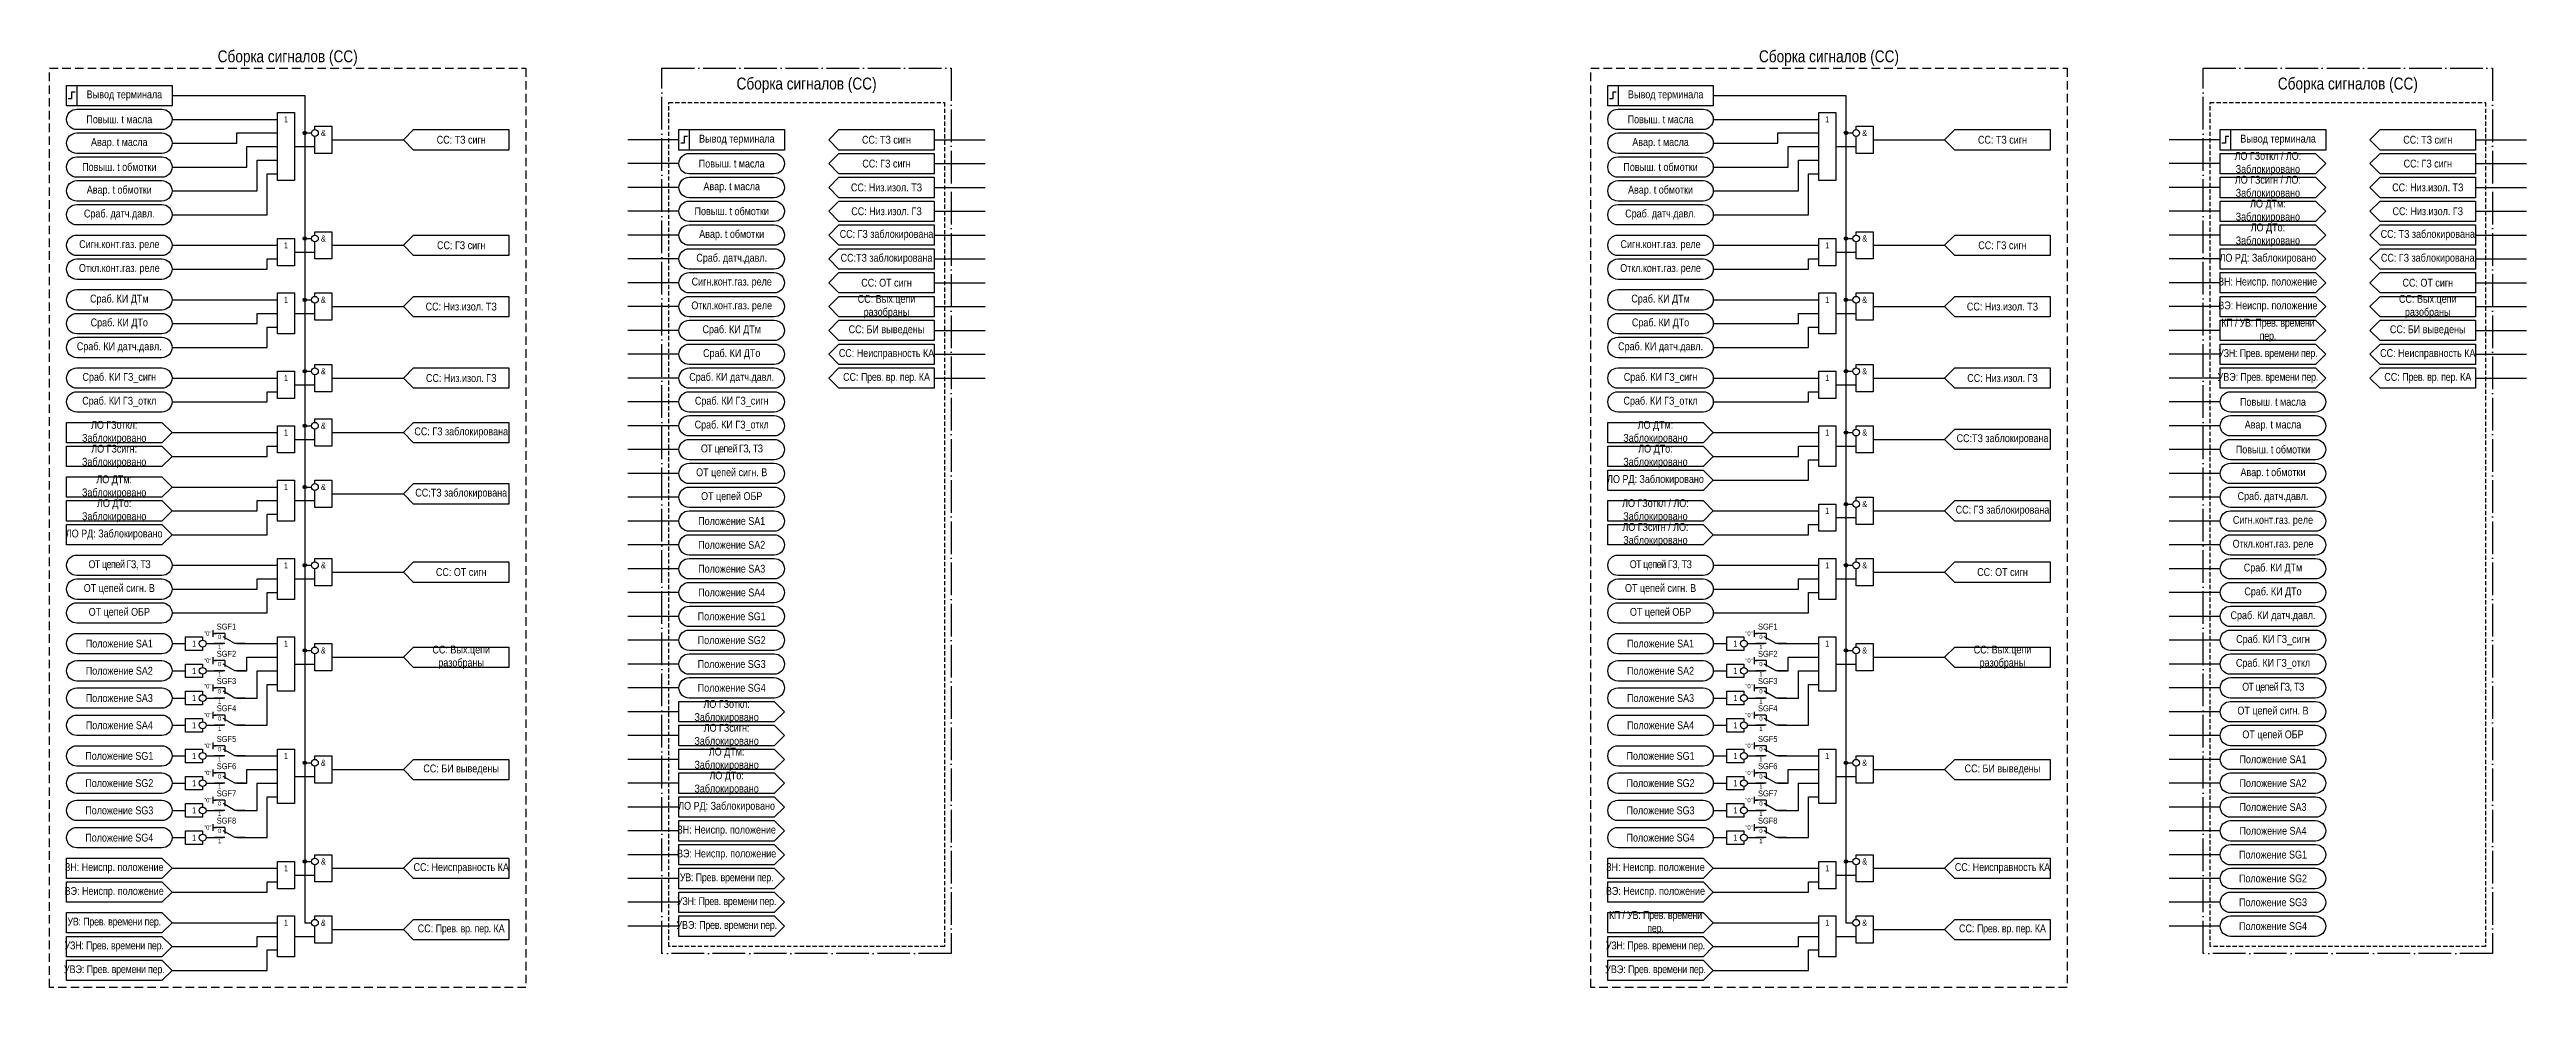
# Model space of a CAD drawing. Header units: millimetres. Extents: x -2737 to 536, y 0 to 336.
# Drawn here: x -1730 to -1002, y 0 to 276 of the extents above; entities that cross this region are included whole.
import ezdxf
from ezdxf.enums import TextEntityAlignment as Align

# ---------------------------------------------------------------- set-up
doc = ezdxf.new("R2010")
doc.units = ezdxf.units.MM
doc.linetypes.add('ACAD_ISO04W100', pattern=[30, 24, -3, 0, -3])
doc.linetypes.add('штриховая2', pattern=[0.375, 0.25, -0.125])
doc.layers.add('TEXT', color=7, linetype='Continuous', lineweight=25)
doc.layers.add('Основная', color=7, linetype='Continuous')
doc.styles.add('2.5_Gost_RD', font='ARIALN.TTF', dxfattribs={"height": 2.5})
doc.styles.add('3.5_Gost_RD', font='ARIALN.TTF', dxfattribs={"height": 3.5})
doc.styles.add('Вывод', font='ARIALN.TTF', dxfattribs={"height": 2.5})
doc.styles.add('Компонент', font='ARIALN.TTF', dxfattribs={"height": 3.5})

msp = doc.modelspace()

# ---------------------------------------------------------------- texts
at = {"color": 30, "ltscale": 100, "char_height": 3.5, "attachment_point": 5, "style": '3.5_Gost_RD'}
for insert, width in [((-1660, 273), 140), ((-1207, 273), 140), ((-1507.5, 265), 85), ((-1054.5, 265), 85)]:
    msp.add_mtext('Сборка сигналов (СС)', dxfattribs=dict(at, insert=insert, width=width))
at = {"ltscale": 100, "attachment_point": 5, "style": '2.5_Gost_RD'}
for s, insert, char_height, width in [('\\A1;Повыш. t масла ', (-1709.5, 255), 2.3, 31), ('1', (-1660.5, 255), 1.8, 5), ('\\A1;Повыш. t масла ', (-1256.5, 255), 2.3, 31), ('1', (-1207.5, 255), 1.8, 5), ('\\A1;Авар. t масла ', (-1709.5, 248), 2.3, 31), ('&', (-1649.5, 251), 1.8, 5), ('СС: ТЗ сигн', (-1609, 249), 2.3, 28), ('\\A1;Авар. t масла ', (-1256.5, 248), 2.3, 31), ('&', (-1196.5, 251), 1.8, 5), ('СС: ТЗ сигн', (-1156, 249), 2.3, 28), ('\\A1;Повыш. t обмотки', (-1709.5, 241), 2.3, 31), ('\\A1;Повыш. t масла ', (-1529.5, 242), 2.3, 31), ('\\A1;Повыш. t обмотки', (-1256.5, 241), 2.3, 31), ('\\A1;Авар. t обмотки', (-1709.5, 234), 2.3, 31), ('\\A1;Авар. t масла ', (-1529.5, 235), 2.3, 31), ('СС: Низ.изол. ТЗ', (-1484, 235), 2.3, 28), ('\\A1;Авар. t обмотки', (-1256.5, 234), 2.3, 31), ('СС: Низ.изол. ТЗ', (-1031, 235), 2.3, 28), ('\\A1;Сраб. датч.давл.', (-1709.5, 227), 2.3, 31), ('\\A1;Повыш. t обмотки', (-1529.5, 228), 2.3, 31), ('СС: Низ.изол. ГЗ', (-1484, 228), 2.3, 28), ('\\A1;Сраб. датч.давл.', (-1256.5, 227), 2.3, 31), ('СС: Низ.изол. ГЗ', (-1031, 228), 2.3, 28), ('\\A1;Сигн.конт.газ. реле', (-1709.5, 218), 2.3, 31), ('1', (-1660.5, 218), 1.8, 5), ('&', (-1649.5, 220), 1.8, 5), ('СС: ГЗ сигн', (-1609, 218), 2.3, 28), ('\\A1;Авар. t обмотки', (-1529.5, 221), 2.3, 31), ('СС: ГЗ заблокирована', (-1484, 221), 2.3, 28), ('\\A1;Сигн.конт.газ. реле', (-1256.5, 218), 2.3, 31), ('1', (-1207.5, 218), 1.8, 5), ('&', (-1196.5, 220), 1.8, 5), ('СС: ГЗ сигн', (-1156, 218), 2.3, 28), ('\\A1;Откл.конт.газ. реле', (-1709.5, 211), 2.3, 31), ('\\A1;Сраб. датч.давл.', (-1529.5, 214), 2.3, 31), ('СС:ТЗ заблокирована', (-1484, 214), 2.3, 28), ('\\A1;Откл.конт.газ. реле', (-1256.5, 211), 2.3, 31), ('\\A1;Сигн.конт.газ. реле', (-1529.5, 207), 2.3, 31), ('СС: ОТ сигн', (-1484, 207), 2.3, 28), ('СС: ОТ сигн', (-1031, 207), 2.3, 28), ('\\A1;Сраб. КИ ДТм', (-1709.5, 202), 2.3, 31), ('\\A1;Сраб. КИ ДТо', (-1709.5, 195), 2.3, 31), ('1', (-1660.5, 202), 1.8, 5), ('&', (-1649.5, 202), 1.8, 5), ('СС: Низ.изол. ТЗ', (-1609, 200), 2.3, 28), ('\\A1;Откл.конт.газ. реле', (-1529.5, 200), 2.3, 31), ('СС: Вых.цепи разобраны', (-1484, 200), 2.3, 28), ('\\A1;Сраб. КИ ДТм', (-1256.5, 202), 2.3, 31), ('\\A1;Сраб. КИ ДТо', (-1256.5, 195), 2.3, 31), ('1', (-1207.5, 202), 1.8, 5), ('&', (-1196.5, 202), 1.8, 5), ('СС: Низ.изол. ТЗ', (-1156, 200), 2.3, 28), ('СС: Вых.цепи разобраны', (-1031, 200), 2.3, 28), ('\\A1;Сраб. КИ датч.давл.', (-1709.5, 188), 2.3, 31), ('\\A1;Сраб. КИ ДТм', (-1529.5, 193), 2.3, 31), ('СС: БИ выведены', (-1484, 193), 2.3, 28), ('\\A1;Сраб. КИ датч.давл.', (-1256.5, 188), 2.3, 31), ('СС: БИ выведены', (-1031, 193), 2.3, 28), ('\\A1;Сраб. КИ ДТо', (-1529.5, 186), 2.3, 31), ('СС: Неисправность КА', (-1484, 186), 2.3, 28), ('СС: Неисправность КА', (-1031, 186), 2.3, 28), ('\\A1;Сраб. КИ ГЗ_сигн', (-1709.5, 179), 2.3, 31), ('1', (-1660.5, 179), 1.8, 5), ('&', (-1649.5, 181), 1.8, 5), ('СС: Низ.изол. ГЗ', (-1609, 179), 2.3, 28), ('\\A1;Сраб. КИ датч.давл.', (-1529.5, 179), 2.3, 31), ('СС: {\\T0.95;Прев. вр. пер.} КА', (-1484, 179), 2.3, 28), ('\\A1;Сраб. КИ ГЗ_сигн', (-1256.5, 179), 2.3, 31), ('1', (-1207.5, 179), 1.8, 5), ('&', (-1196.5, 181), 1.8, 5), ('СС: Низ.изол. ГЗ', (-1156, 179), 2.3, 28), ('СС: {\\T0.95;Прев. вр. пер.} КА', (-1031, 179), 2.3, 28), ('\\A1;Сраб. КИ ГЗ_откл', (-1709.5, 172), 2.3, 31), ('\\A1;Сраб. КИ ГЗ_сигн', (-1529.5, 172), 2.3, 31), ('\\A1;Сраб. КИ ГЗ_откл', (-1256.5, 172), 2.3, 31), ('\\A1;Повыш. t масла ', (-1076.5, 172), 2.3, 31), ('1', (-1660.5, 163), 1.8, 5), ('&', (-1649.5, 165), 1.8, 5), ('СС: ГЗ заблокирована', (-1609, 163), 2.3, 28), ('\\A1;Сраб. КИ ГЗ_откл', (-1529.5, 165), 2.3, 31), ('\\A1;Авар. t масла ', (-1076.5, 165), 2.3, 31), ('{\\T0.9;ОТ цепей ГЗ, ТЗ}', (-1529.5, 158), 2.3, 31), ('\\A1;Повыш. t обмотки', (-1076.5, 158), 2.3, 31), ('1', (-1660.5, 147), 1.8, 5), ('&', (-1649.5, 147), 1.8, 5), ('СС:ТЗ заблокирована', (-1609, 145), 2.3, 28), ('\\pt11.5;ОТ цепей сигн. В', (-1529.5, 151), 2.3, 31), ('ОТ цепей ОБР', (-1529.5, 144), 2.3, 31), ('\\A1;Сраб. датч.давл.', (-1076.5, 144), 2.3, 31), ('\\A1;Авар. t обмотки', (-1076.5, 151), 2.3, 31), ('\\A1;Сигн.конт.газ. реле', (-1076.5, 137), 2.3, 31), ('Положение SA1', (-1529.5, 137), 2.3, 31), ('Положение SA2', (-1529.5, 130), 2.3, 31), ('\\A1;Откл.конт.газ. реле', (-1076.5, 130), 2.3, 31), ('{\\T0.9;ОТ цепей ГЗ, ТЗ}', (-1709.5, 124), 2.3, 31), ('1', (-1660.5, 124), 1.8, 5), ('&', (-1649.5, 124), 1.8, 5), ('Положение SA3', (-1529.5, 123), 2.3, 31), ('{\\T0.9;ОТ цепей ГЗ, ТЗ}', (-1256.5, 124), 2.3, 31), ('1', (-1207.5, 124), 1.8, 5), ('&', (-1196.5, 124), 1.8, 5), ('\\A1;Сраб. КИ ДТм', (-1076.5, 123), 2.3, 31), ('\\pt11.5;ОТ цепей сигн. В', (-1709.5, 117), 2.3, 31), ('СС: ОТ сигн', (-1609, 122), 2.3, 28), ('Положение SA4', (-1529.5, 116), 2.3, 31), ('\\pt11.5;ОТ цепей сигн. В', (-1256.5, 117), 2.3, 31), ('СС: ОТ сигн', (-1156, 122), 2.3, 28), ('\\A1;Сраб. КИ ДТо', (-1076.5, 116), 2.3, 31), ('ОТ цепей ОБР', (-1709.5, 110), 2.3, 31), ('Положение SG1', (-1529.5, 109), 2.3, 31), ('ОТ цепей ОБР', (-1256.5, 110), 2.3, 31), ('\\A1;Сраб. КИ датч.давл.', (-1076.5, 109), 2.3, 31), ('Положение SA1', (-1709.5, 101), 2.3, 31), ('\\pt23;Положение SG2', (-1529.5, 102), 2.3, 31), ('Положение SA1', (-1256.5, 101), 2.3, 31), ('\\A1;Сраб. КИ ГЗ_сигн', (-1076.5, 102), 2.3, 31), ('1', (-1687.5, 101), 1.8, 5), ('1', (-1660.5, 101), 1.8, 5), ('&', (-1649.5, 99), 1.8, 5), ('СС: Вых.цепи разобраны', (-1609, 97), 2.3, 28), ('Положение SG3', (-1529.5, 95), 2.3, 31), ('1', (-1234.5, 101), 1.8, 5), ('1', (-1207.5, 101), 1.8, 5), ('&', (-1196.5, 99), 1.8, 5), ('СС: Вых.цепи разобраны', (-1156, 97), 2.3, 28), ('\\A1;Сраб. КИ ГЗ_откл', (-1076.5, 95), 2.3, 31), ('Положение SA2', (-1709.5, 93), 2.3, 31), ('1', (-1687.5, 93), 1.8, 5), ('Положение SG4', (-1529.5, 88), 2.3, 31), ('Положение SA2', (-1256.5, 93), 2.3, 31), ('1', (-1234.5, 93), 1.8, 5), ('{\\T0.9;ОТ цепей ГЗ, ТЗ}', (-1076.5, 88), 2.3, 31), ('Положение SA3', (-1709.5, 85), 2.3, 31), ('1', (-1687.5, 85), 1.8, 5), ('Положение SA3', (-1256.5, 85), 2.3, 31), ('1', (-1234.5, 85), 1.8, 5), ('\\pt11.5;ОТ цепей сигн. В', (-1076.5, 81), 2.3, 31), ('Положение SA4', (-1709.5, 77), 2.3, 31), ('1', (-1687.5, 77), 1.8, 5), ('Положение SA4', (-1256.5, 77), 2.3, 31), ('1', (-1234.5, 77), 1.8, 5), ('ОТ цепей ОБР', (-1076.5, 74), 2.3, 31), ('Положение SG1', (-1709.5, 68), 2.3, 31), ('1', (-1687.5, 68), 1.8, 5), ('1', (-1660.5, 68), 1.8, 5), ('&', (-1649.5, 66), 1.8, 5), ('Положение SG1', (-1256.5, 68), 2.3, 31), ('1', (-1234.5, 68), 1.8, 5), ('1', (-1207.5, 68), 1.8, 5), ('&', (-1196.5, 66), 1.8, 5), ('Положение SA1', (-1076.5, 67), 2.3, 31), ('\\pt23;Положение SG2', (-1709.5, 60), 2.3, 31), ('1', (-1687.5, 60), 1.8, 5), ('СС: БИ выведены', (-1609, 64), 2.3, 28), ('\\pt23;Положение SG2', (-1256.5, 60), 2.3, 31), ('1', (-1234.5, 60), 1.8, 5), ('СС: БИ выведены', (-1156, 64), 2.3, 28), ('Положение SA2', (-1076.5, 60), 2.3, 31), ('Положение SG3', (-1709.5, 52), 2.3, 31), ('1', (-1687.5, 52), 1.8, 5), ('Положение SG3', (-1256.5, 52), 2.3, 31), ('1', (-1234.5, 52), 1.8, 5), ('Положение SA3', (-1076.5, 53), 2.3, 31), ('Положение SG4', (-1709.5, 44), 2.3, 31), ('1', (-1687.5, 44), 1.8, 5), ('Положение SG4', (-1256.5, 44), 2.3, 31), ('1', (-1234.5, 44), 1.8, 5), ('Положение SA4', (-1076.5, 46), 2.3, 31), ('&', (-1649.5, 37), 1.8, 5), ('СС: Неисправность КА', (-1609, 35), 2.3, 28), ('&', (-1196.5, 37), 1.8, 5), ('СС: Неисправность КА', (-1156, 35), 2.3, 28), ('Положение SG1', (-1076.5, 39), 2.3, 31), ('1', (-1660.5, 35), 1.8, 5), ('1', (-1207.5, 35), 1.8, 5), ('\\pt23;Положение SG2', (-1076.5, 32), 2.3, 31), ('Положение SG3', (-1076.5, 25), 2.3, 31), ('1', (-1660.5, 19), 1.8, 5), ('&', (-1649.5, 19), 1.8, 5), ('СС: {\\T0.95;Прев. вр. пер.} КА', (-1609, 17), 2.3, 28), ('1', (-1207.5, 19), 1.8, 5), ('&', (-1196.5, 19), 1.8, 5), ('СС: {\\T0.95;Прев. вр. пер.} КА', (-1156, 17), 2.3, 28), ('Положение SG4', (-1076.5, 18), 2.3, 31)]:
    msp.add_mtext(s, dxfattribs=dict(at, insert=insert, char_height=char_height, width=width))
at = {"color": 3, "ltscale": 100, "attachment_point": 5, "style": '2.5_Gost_RD'}
for s, insert, char_height, width in [('СС: ТЗ заблокирована', (-1031, 221), 2.3, 28), ('СС: ГЗ заблокирована', (-1031, 214), 2.3, 28), ('1', (-1207.5, 163), 1.8, 5), ('&', (-1196.5, 163), 1.8, 5), ('СС:ТЗ заблокирована', (-1156, 161), 2.3, 28), ('1', (-1207.5, 140), 1.8, 5), ('&', (-1196.5, 142), 1.8, 5), ('СС: ГЗ заблокирована', (-1156, 140), 2.3, 28)]:
    msp.add_mtext(s, dxfattribs=dict(at, insert=insert, char_height=char_height, width=width))
at = {"layer": 'TEXT', "ltscale": 100, "char_height": 2.3, "width": 28, "attachment_point": 5, "style": '2.5_Gost_RD'}
for s, insert in [('Вывод терминала', (-1708, 262)), ('Вывод терминала', (-1255, 262)), ('Вывод терминала', (-1528, 249)), ('СС: ТЗ сигн', (-1484, 249)), ('Вывод терминала', (-1075, 249)), ('СС: ТЗ сигн', (-1031, 249)), ('СС: ГЗ сигн', (-1484, 242)), ('СС: ГЗ сигн', (-1031, 242))]:
    msp.add_mtext(s, dxfattribs=dict(at, insert=insert))
at = {"layer": 'TEXT', "color": 3, "ltscale": 100, "char_height": 2.3, "width": 28, "attachment_point": 5, "style": '2.5_Gost_RD'}
for s, insert in [('ЛО ГЗоткл / ЛО:\\PЗаблокировано', (-1078, 242)), ('ЛО ГЗсигн / ЛО:\\PЗаблокировано', (-1078, 235)), ('{\\T0.95;КП / УВ: Прев. времени пер.}', (-1078, 193)), ('ЛО ДТм: Заблокировано', (-1258, 163)), ('ЛО ДТо: Заблокировано', (-1258, 156)), ('ЛО РД: Заблокировано', (-1258, 149)), ('ЛО ГЗоткл / ЛО:\\PЗаблокировано', (-1258, 140)), ('ЛО ГЗсигн / ЛО:\\PЗаблокировано', (-1258, 133)), ('{\\T0.95;КП / УВ: Прев. времени пер.}', (-1258, 19))]:
    msp.add_mtext(s, dxfattribs=dict(at, insert=insert))
at = {"layer": 'TEXT', "color": 0, "ltscale": 100, "char_height": 2.3, "width": 28, "attachment_point": 5, "style": '2.5_Gost_RD'}
for s, insert in [('{\\C256;ЛО ДТм: Заблокировано}', (-1078, 228)), ('{\\C256;ЛО ДТо: Заблокировано}', (-1078, 221)), ('{\\C256;ЛО РД: Заблокировано}', (-1078, 214)), ('{\\C256;ЗН: Неиспр. положение}', (-1078, 207)), ('{\\C256;ВЭ: Неиспр. положение}', (-1078, 200)), ('{\\T0.95;\\C256;УЗН: Прев. времени пер.}', (-1078, 186)), ('{\\C256;УВЭ\\T0.95;: Прев. времени пер.}', (-1078, 179)), ('{\\C256;ЛО ГЗоткл:\\PЗаблокировано}', (-1711, 163)), ('{\\C256;ЛО ГЗсигн:\\PЗаблокировано}', (-1711, 156)), ('{\\C256;ЛО ДТм: Заблокировано}', (-1711, 147)), ('{\\C256;ЛО ДТо: Заблокировано}', (-1711, 140)), ('{\\C256;ЛО РД: Заблокировано}', (-1711, 133)), ('{\\C256;ЛО ГЗоткл:\\PЗаблокировано}', (-1531, 81)), ('{\\C256;ЛО ГЗсигн:\\PЗаблокировано}', (-1531, 74)), ('{\\C256;ЛО ДТм: Заблокировано}', (-1531, 67)), ('{\\C256;ЛО ДТо: Заблокировано}', (-1531, 60)), ('{\\C256;ЛО РД: Заблокировано}', (-1531, 53)), ('{\\C256;ЗН: Неиспр. положение}', (-1531, 46)), ('{\\C256;ЗН: Неиспр. положение}', (-1711, 35)), ('{\\C256;ВЭ: Неиспр. положение}', (-1531, 39)), ('{\\C256;ЗН: Неиспр. положение}', (-1258, 35)), ('{\\C256;ВЭ: Неиспр. положение}', (-1711, 28)), ('{\\T0.95;\\C256;УВ: Прев. времени пер.}', (-1531, 32)), ('{\\C256;ВЭ: Неиспр. положение}', (-1258, 28)), ('{\\T0.95;\\C256;УЗН: Прев. времени пер.}', (-1531, 25)), ('{\\T0.95;\\C256;УВ: Прев. времени пер.}', (-1711, 19)), ('{\\C256;УВЭ\\T0.95;: Прев. времени пер.}', (-1531, 18)), ('{\\T0.95;\\C256;УЗН: Прев. времени пер.}', (-1711, 12)), ('{\\T0.95;\\C256;УЗН: Прев. времени пер.}', (-1258, 12)), ('{\\C256;УВЭ\\T0.95;: Прев. времени пер.}', (-1711, 5)), ('{\\C256;УВЭ\\T0.95;: Прев. времени пер.}', (-1258, 5))]:
    msp.add_mtext(s, dxfattribs=dict(at, insert=insert))

# ---------------------------------------------------------------- blocks, each defined once
blk = doc.blocks.new('*U958')
at = {"layer": 'Основная', "color": 0}
blk.add_line((0, 0), (7, 4), dxfattribs=at)
at = {"layer": 'Основная', "ltscale": 0.35}
blk.add_line((6, 6), (6, 2.5), dxfattribs=at)
blk = doc.blocks.new('*U1038')
at = {"layer": 'Основная', "color": 0}
for p, q in [((-3, 6), (-9, 6)), ((-3, 0), (-9, 0)), ((9, 0), (3, 0))]:
    blk.add_line(p, q, dxfattribs=at)
at = {"layer": 'Основная', "ltscale": 0.25, "xscale": -1}
blk.add_blockref('*U958', (3, 0), dxfattribs=at)
at = {"layer": 'Основная'}
for tag, height, style, p in [('В1', 2.5, 'Вывод', (-13, 6)), ('В2', 2.5, 'Вывод', (-6, 4)), ('ОУ', 3.5, 'Компонент', (-2, 10)), ('В3', 2.5, 'Вывод', (-6, -2))]:
    blk.add_attdef(tag, text='', height=height, dxfattribs=dict(at, style=style)).set_placement(p, align=Align.MIDDLE_CENTER)
blk = doc.blocks.new('*U1039')
at = {"layer": 'Основная', "color": 0}
for p, q in [((-3, 6), (-9, 6)), ((-3, 0), (-9, 0)), ((9, 0), (3, 0))]:
    blk.add_line(p, q, dxfattribs=at)
at = {"layer": 'Основная', "ltscale": 0.25, "xscale": -1}
blk.add_blockref('*U958', (3, 0), dxfattribs=at)
at = {"layer": 'Основная'}
for tag, height, style, p in [('В1', 2.5, 'Вывод', (-13, 7)), ('В2', 2.5, 'Вывод', (-6, 4)), ('ОУ', 3.5, 'Компонент', (-2, 10)), ('В3', 2.5, 'Вывод', (-6, -2))]:
    blk.add_attdef(tag, text='', height=height, dxfattribs=dict(at, style=style)).set_placement(p, align=Align.MIDDLE_CENTER)
blk = doc.blocks.new('Точка')
at = {"ltscale": 100}
h = blk.add_hatch(color=256, dxfattribs=at)
h.dxf.hatch_style = 1
edge = h.paths.add_edge_path()
edge.add_arc((0, 0), 0.5, 0, 360)
blk.add_circle((0, 0), 0.5, dxfattribs=at)

# ---------------------------------------------------------------- linework, layer by layer
at = {"ltscale": 100}
for p, q in [((-1545, 249), (-1560, 249)), ((-1470, 249), (-1455, 249)), ((-1092, 249), (-1107, 249)), ((-1017, 249), (-1002, 249)), ((-1545, 242), (-1560, 242)), ((-1470, 242), (-1455, 242)), ((-1092, 242), (-1107, 242)), ((-1017, 242), (-1002, 242)), ((-1545, 235), (-1560, 235)), ((-1470, 235), (-1455, 235)), ((-1092, 235), (-1107, 235)), ((-1017, 235), (-1002, 235)), ((-1545, 228), (-1560, 228)), ((-1470, 228), (-1455, 228)), ((-1092, 228), (-1107, 228)), ((-1017, 228), (-1002, 228)), ((-1545, 221), (-1560, 221)), ((-1470, 221), (-1455, 221)), ((-1092, 221), (-1107, 221)), ((-1017, 221), (-1002, 221)), ((-1545, 214), (-1560, 214)), ((-1470, 214), (-1455, 214)), ((-1092, 214), (-1107, 214)), ((-1017, 214), (-1002, 214)), ((-1545, 207), (-1560, 207)), ((-1470, 207), (-1455, 207)), ((-1092, 207), (-1107, 207)), ((-1017, 207), (-1002, 207)), ((-1545, 200), (-1560, 200)), ((-1470, 200), (-1455, 200)), ((-1092, 200), (-1107, 200)), ((-1017, 200), (-1002, 200)), ((-1545, 193), (-1560, 193)), ((-1470, 193), (-1455, 193)), ((-1092, 193), (-1107, 193)), ((-1017, 193), (-1002, 193)), ((-1545, 186), (-1560, 186)), ((-1470, 186), (-1455, 186)), ((-1092, 186), (-1107, 186)), ((-1017, 186), (-1002, 186)), ((-1545, 179), (-1560, 179)), ((-1470, 179), (-1455, 179)), ((-1092, 179), (-1107, 179)), ((-1017, 179), (-1002, 179)), ((-1545, 172), (-1560, 172)), ((-1092, 172), (-1107, 172)), ((-1545, 165), (-1560, 165)), ((-1092, 165), (-1107, 165)), ((-1545, 158), (-1560, 158)), ((-1092, 158), (-1107, 158)), ((-1545, 151), (-1560, 151)), ((-1092, 151), (-1107, 151)), ((-1545, 144), (-1560, 144)), ((-1092, 144), (-1107, 144)), ((-1545, 137), (-1560, 137)), ((-1092, 137), (-1107, 137)), ((-1545, 130), (-1560, 130)), ((-1092, 130), (-1107, 130)), ((-1545, 123), (-1560, 123)), ((-1092, 123), (-1107, 123)), ((-1545, 116), (-1560, 116)), ((-1092, 116), (-1107, 116)), ((-1682, 105), (-1682, 103)), ((-1682, 104), (-1681, 104)), ((-1545, 109), (-1560, 109)), ((-1545, 102), (-1560, 102)), ((-1229, 105), (-1229, 103)), ((-1229, 104), (-1228, 104)), ((-1092, 109), (-1107, 109)), ((-1092, 102), (-1107, 102)), ((-1682, 97), (-1682, 95)), ((-1682, 96), (-1681, 96)), ((-1545, 95), (-1560, 95)), ((-1229, 97), (-1229, 95)), ((-1229, 96), (-1228, 96)), ((-1092, 95), (-1107, 95)), ((-1682, 89), (-1682, 87)), ((-1682, 88), (-1681, 88)), ((-1545, 88), (-1560, 88)), ((-1229, 89), (-1229, 87)), ((-1229, 88), (-1228, 88)), ((-1092, 88), (-1107, 88)), ((-1682, 81), (-1682, 79)), ((-1545, 81), (-1560, 81)), ((-1229, 81), (-1229, 79)), ((-1092, 81), (-1107, 81)), ((-1682, 80), (-1681, 80)), ((-1545, 74), (-1560, 74)), ((-1229, 80), (-1228, 80)), ((-1092, 74), (-1107, 74)), ((-1682, 72), (-1682, 70)), ((-1682, 71), (-1681, 71)), ((-1545, 67), (-1560, 67)), ((-1229, 72), (-1229, 70)), ((-1229, 71), (-1228, 71)), ((-1092, 67), (-1107, 67)), ((-1682, 64), (-1682, 62)), ((-1682, 63), (-1681, 63)), ((-1545, 60), (-1560, 60)), ((-1229, 64), (-1229, 62)), ((-1229, 63), (-1228, 63)), ((-1092, 60), (-1107, 60)), ((-1682, 56), (-1682, 54)), ((-1682, 55), (-1681, 55)), ((-1545, 53), (-1560, 53)), ((-1229, 56), (-1229, 54)), ((-1229, 55), (-1228, 55)), ((-1092, 53), (-1107, 53)), ((-1682, 48), (-1682, 46)), ((-1682, 47), (-1681, 47)), ((-1545, 46), (-1560, 46)), ((-1229, 48), (-1229, 46)), ((-1229, 47), (-1228, 47)), ((-1092, 46), (-1107, 46)), ((-1545, 39), (-1560, 39)), ((-1092, 39), (-1107, 39)), ((-1545, 32), (-1560, 32)), ((-1092, 32), (-1107, 32)), ((-1545, 25), (-1560, 25)), ((-1092, 25), (-1107, 25)), ((-1545, 18), (-1560, 18)), ((-1092, 18), (-1107, 18))]:
    msp.add_line(p, q, dxfattribs=at)
at = {"linetype": 'штриховая2', "ltscale": 10}
for points in [[(-1730, 270), (-1590, 270), (-1590, 0), (-1730, 0)], [(-1277, 270), (-1137, 270), (-1137, 0), (-1277, 0)]]:
    msp.add_lwpolyline(points, close=True, dxfattribs=at)
at = {"color": 251, "linetype": 'ACAD_ISO04W100', "lineweight": 30, "ltscale": 0.4, "true_color": 0x58595b}
for points in [[(-1550, 270), (-1465, 270), (-1465, 10), (-1550, 10)], [(-1097, 270), (-1012, 270), (-1012, 10), (-1097, 10)]]:
    msp.add_lwpolyline(points, close=True, dxfattribs=at)
at = {"ltscale": 100}
for points in [[(-1725, 265), (-1722, 265), (-1722, 259), (-1725, 259)], [(-1725, 265), (-1694, 265), (-1694, 259), (-1725, 259)], [(-1272, 265), (-1269, 265), (-1269, 259), (-1272, 259)], [(-1272, 265), (-1241, 265), (-1241, 259), (-1272, 259)], [(-1663, 257), (-1658, 257), (-1658, 237), (-1663, 237)], [(-1210, 257), (-1205, 257), (-1205, 237), (-1210, 237)], [(-1545, 252), (-1542, 252), (-1542, 246), (-1545, 246)], [(-1545, 252), (-1514, 252), (-1514, 246), (-1545, 246)], [(-1092, 252), (-1089, 252), (-1089, 246), (-1092, 246)], [(-1092, 252), (-1061, 252), (-1061, 246), (-1092, 246)], [(-1663, 220), (-1658, 220), (-1658, 212), (-1663, 212)], [(-1210, 220), (-1205, 220), (-1205, 212), (-1210, 212)], [(-1663, 204), (-1658, 204), (-1658, 192), (-1663, 192)], [(-1210, 204), (-1205, 204), (-1205, 192), (-1210, 192)], [(-1663, 181), (-1658, 181), (-1658, 173), (-1663, 173)], [(-1210, 181), (-1205, 181), (-1205, 173), (-1210, 173)], [(-1663, 165), (-1658, 165), (-1658, 157), (-1663, 157)], [(-1663, 149), (-1658, 149), (-1658, 137), (-1663, 137)], [(-1663, 126), (-1658, 126), (-1658, 114), (-1663, 114)], [(-1210, 126), (-1205, 126), (-1205, 114), (-1210, 114)], [(-1663, 103), (-1658, 103), (-1658, 87), (-1663, 87)], [(-1210, 103), (-1205, 103), (-1205, 87), (-1210, 87)], [(-1663, 70), (-1658, 70), (-1658, 54), (-1663, 54)], [(-1210, 70), (-1205, 70), (-1205, 54), (-1210, 54)], [(-1663, 37), (-1658, 37), (-1658, 29), (-1663, 29)], [(-1210, 37), (-1205, 37), (-1205, 29), (-1210, 29)], [(-1663, 21), (-1658, 21), (-1658, 9), (-1663, 9)], [(-1210, 21), (-1205, 21), (-1205, 9), (-1210, 9)]]:
    msp.add_lwpolyline(points, close=True, dxfattribs=at)
at = {"lineweight": 30, "ltscale": 100}
for points in [[(-1722.5, 263), (-1723.5, 263), (-1723.5, 261), (-1724.5, 261)], [(-1269.5, 263), (-1270.5, 263), (-1270.5, 261), (-1271.5, 261)], [(-1542.5, 250), (-1543.5, 250), (-1543.5, 248), (-1544.5, 248)], [(-1089.5, 250), (-1090.5, 250), (-1090.5, 248), (-1091.5, 248)]]:
    msp.add_lwpolyline(points, dxfattribs=at)
at = {"ltscale": 100}
for points in [[(-1722, 252, -1), (-1722, 258), (-1697, 258, -1), (-1697, 252)], [(-1269, 252, -1), (-1269, 258), (-1244, 258, -1), (-1244, 252)], [(-1722, 245, -1), (-1722, 251), (-1697, 251, -1), (-1697, 245)], [(-1269, 245, -1), (-1269, 251), (-1244, 251, -1), (-1244, 245)], [(-1722, 238, -1), (-1722, 244), (-1697, 244, -1), (-1697, 238)], [(-1542, 239, -1), (-1542, 245), (-1517, 245, -1), (-1517, 239)], [(-1269, 238, -1), (-1269, 244), (-1244, 244, -1), (-1244, 238)], [(-1722, 231, -1), (-1722, 237), (-1697, 237, -1), (-1697, 231)], [(-1542, 232, -1), (-1542, 238), (-1517, 238, -1), (-1517, 232)], [(-1269, 231, -1), (-1269, 237), (-1244, 237, -1), (-1244, 231)], [(-1722, 224, -1), (-1722, 230), (-1697, 230, -1), (-1697, 224)], [(-1542, 225, -1), (-1542, 231), (-1517, 231, -1), (-1517, 225)], [(-1269, 224, -1), (-1269, 230), (-1244, 230, -1), (-1244, 224)], [(-1722, 215, -1), (-1722, 221), (-1697, 221, -1), (-1697, 215)], [(-1542, 218, -1), (-1542, 224), (-1517, 224, -1), (-1517, 218)], [(-1269, 215, -1), (-1269, 221), (-1244, 221, -1), (-1244, 215)], [(-1722, 208, -1), (-1722, 214), (-1697, 214, -1), (-1697, 208)], [(-1542, 211, -1), (-1542, 217), (-1517, 217, -1), (-1517, 211)], [(-1269, 208, -1), (-1269, 214), (-1244, 214, -1), (-1244, 208)], [(-1722, 199, -1), (-1722, 205), (-1697, 205, -1), (-1697, 199)], [(-1542, 204, -1), (-1542, 210), (-1517, 210, -1), (-1517, 204)], [(-1269, 199, -1), (-1269, 205), (-1244, 205, -1), (-1244, 199)], [(-1722, 192, -1), (-1722, 198), (-1697, 198, -1), (-1697, 192)], [(-1542, 197, -1), (-1542, 203), (-1517, 203, -1), (-1517, 197)], [(-1269, 192, -1), (-1269, 198), (-1244, 198, -1), (-1244, 192)], [(-1722, 185, -1), (-1722, 191), (-1697, 191, -1), (-1697, 185)], [(-1542, 190, -1), (-1542, 196), (-1517, 196, -1), (-1517, 190)], [(-1269, 185, -1), (-1269, 191), (-1244, 191, -1), (-1244, 185)], [(-1722, 176, -1), (-1722, 182), (-1697, 182, -1), (-1697, 176)], [(-1542, 183, -1), (-1542, 189), (-1517, 189, -1), (-1517, 183)], [(-1542, 176, -1), (-1542, 182), (-1517, 182, -1), (-1517, 176)], [(-1269, 176, -1), (-1269, 182), (-1244, 182, -1), (-1244, 176)], [(-1722, 169, -1), (-1722, 175), (-1697, 175, -1), (-1697, 169)], [(-1542, 169, -1), (-1542, 175), (-1517, 175, -1), (-1517, 169)], [(-1269, 169, -1), (-1269, 175), (-1244, 175, -1), (-1244, 169)], [(-1089, 169, -1), (-1089, 175), (-1064, 175, -1), (-1064, 169)], [(-1542, 162, -1), (-1542, 168), (-1517, 168, -1), (-1517, 162)], [(-1089, 162, -1), (-1089, 168), (-1064, 168, -1), (-1064, 162)], [(-1542, 155, -1), (-1542, 161), (-1517, 161, -1), (-1517, 155)], [(-1089, 155, -1), (-1089, 161), (-1064, 161, -1), (-1064, 155)], [(-1542, 148, -1), (-1542, 154), (-1517, 154, -1), (-1517, 148)], [(-1089, 148, -1), (-1089, 154), (-1064, 154, -1), (-1064, 148)], [(-1542, 141, -1), (-1542, 147), (-1517, 147, -1), (-1517, 141)], [(-1089, 141, -1), (-1089, 147), (-1064, 147, -1), (-1064, 141)], [(-1542, 134, -1), (-1542, 140), (-1517, 140, -1), (-1517, 134)], [(-1089, 134, -1), (-1089, 140), (-1064, 140, -1), (-1064, 134)], [(-1542, 127, -1), (-1542, 133), (-1517, 133, -1), (-1517, 127)], [(-1089, 127, -1), (-1089, 133), (-1064, 133, -1), (-1064, 127)], [(-1722, 121, -1), (-1722, 127), (-1697, 127, -1), (-1697, 121)], [(-1542, 120, -1), (-1542, 126), (-1517, 126, -1), (-1517, 120)], [(-1269, 121, -1), (-1269, 127), (-1244, 127, -1), (-1244, 121)], [(-1089, 120, -1), (-1089, 126), (-1064, 126, -1), (-1064, 120)], [(-1722, 114, -1), (-1722, 120), (-1697, 120, -1), (-1697, 114)], [(-1542, 113, -1), (-1542, 119), (-1517, 119, -1), (-1517, 113)], [(-1269, 114, -1), (-1269, 120), (-1244, 120, -1), (-1244, 114)], [(-1089, 113, -1), (-1089, 119), (-1064, 119, -1), (-1064, 113)], [(-1722, 107, -1), (-1722, 113), (-1697, 113, -1), (-1697, 107)], [(-1542, 106, -1), (-1542, 112), (-1517, 112, -1), (-1517, 106)], [(-1269, 107, -1), (-1269, 113), (-1244, 113, -1), (-1244, 107)], [(-1089, 106, -1), (-1089, 112), (-1064, 112, -1), (-1064, 106)], [(-1722, 98, -1), (-1722, 104), (-1697, 104, -1), (-1697, 98)], [(-1542, 99, -1), (-1542, 105), (-1517, 105, -1), (-1517, 99)], [(-1269, 98, -1), (-1269, 104), (-1244, 104, -1), (-1244, 98)], [(-1089, 99, -1), (-1089, 105), (-1064, 105, -1), (-1064, 99)], [(-1722, 90, -1), (-1722, 96), (-1697, 96, -1), (-1697, 90)], [(-1542, 92, -1), (-1542, 98), (-1517, 98, -1), (-1517, 92)], [(-1269, 90, -1), (-1269, 96), (-1244, 96, -1), (-1244, 90)], [(-1089, 92, -1), (-1089, 98), (-1064, 98, -1), (-1064, 92)], [(-1722, 82, -1), (-1722, 88), (-1697, 88, -1), (-1697, 82)], [(-1542, 85, -1), (-1542, 91), (-1517, 91, -1), (-1517, 85)], [(-1269, 82, -1), (-1269, 88), (-1244, 88, -1), (-1244, 82)], [(-1089, 85, -1), (-1089, 91), (-1064, 91, -1), (-1064, 85)], [(-1089, 78, -1), (-1089, 84), (-1064, 84, -1), (-1064, 78)], [(-1722, 74, -1), (-1722, 80), (-1697, 80, -1), (-1697, 74)], [(-1269, 74, -1), (-1269, 80), (-1244, 80, -1), (-1244, 74)], [(-1089, 71, -1), (-1089, 77), (-1064, 77, -1), (-1064, 71)], [(-1722, 65, -1), (-1722, 71), (-1697, 71, -1), (-1697, 65)], [(-1269, 65, -1), (-1269, 71), (-1244, 71, -1), (-1244, 65)], [(-1089, 64, -1), (-1089, 70), (-1064, 70, -1), (-1064, 64)], [(-1722, 57, -1), (-1722, 63), (-1697, 63, -1), (-1697, 57)], [(-1269, 57, -1), (-1269, 63), (-1244, 63, -1), (-1244, 57)], [(-1089, 57, -1), (-1089, 63), (-1064, 63, -1), (-1064, 57)], [(-1722, 49, -1), (-1722, 55), (-1697, 55, -1), (-1697, 49)], [(-1269, 49, -1), (-1269, 55), (-1244, 55, -1), (-1244, 49)], [(-1089, 50, -1), (-1089, 56), (-1064, 56, -1), (-1064, 50)], [(-1722, 41, -1), (-1722, 47), (-1697, 47, -1), (-1697, 41)], [(-1269, 41, -1), (-1269, 47), (-1244, 47, -1), (-1244, 41)], [(-1089, 43, -1), (-1089, 49), (-1064, 49, -1), (-1064, 43)], [(-1089, 36, -1), (-1089, 42), (-1064, 42, -1), (-1064, 36)], [(-1089, 29, -1), (-1089, 35), (-1064, 35, -1), (-1064, 29)], [(-1089, 22, -1), (-1089, 28), (-1064, 28, -1), (-1064, 22)], [(-1089, 15, -1), (-1089, 21), (-1064, 21, -1), (-1064, 15)]]:
    msp.add_lwpolyline(points, format="xyb", close=True, dxfattribs=at)
for points in [[(-1694, 262), (-1655, 262), (-1655, 251), (-1653, 251)], [(-1694, 262), (-1655, 262), (-1655, 220), (-1653, 220)], [(-1694, 262), (-1655, 262), (-1655, 202), (-1653, 202)], [(-1694, 262), (-1655, 262), (-1655, 181), (-1653, 181)], [(-1694, 262), (-1655, 262), (-1655, 165), (-1653, 165)], [(-1694, 262), (-1655, 262), (-1655, 147), (-1653, 147)], [(-1694, 262), (-1655, 262), (-1655, 124), (-1653, 124)], [(-1694, 262), (-1655, 262), (-1655, 99), (-1653, 99)], [(-1694, 262), (-1655, 262), (-1655, 66), (-1653, 66)], [(-1694, 262), (-1655, 262), (-1655, 37), (-1653, 37)], [(-1694, 262), (-1655, 262), (-1655, 19), (-1653, 19)], [(-1694, 255), (-1663, 255)], [(-1241, 262), (-1202, 262), (-1202, 251), (-1200, 251)], [(-1241, 262), (-1202, 262), (-1202, 220), (-1200, 220)], [(-1241, 262), (-1202, 262), (-1202, 202), (-1200, 202)], [(-1241, 262), (-1202, 262), (-1202, 181), (-1200, 181)], [(-1241, 262), (-1202, 262), (-1202, 163), (-1200, 163)], [(-1241, 262), (-1202, 262), (-1202, 142), (-1200, 142)], [(-1241, 262), (-1202, 262), (-1202, 124), (-1200, 124)], [(-1241, 262), (-1202, 262), (-1202, 99), (-1200, 99)], [(-1241, 262), (-1202, 262), (-1202, 66), (-1200, 66)], [(-1241, 262), (-1202, 262), (-1202, 37), (-1200, 37)], [(-1241, 262), (-1202, 262), (-1202, 19), (-1200, 19)], [(-1241, 255), (-1210, 255)], [(-1694, 248), (-1675, 248), (-1675, 251), (-1663, 251)], [(-1652, 252), (-1652, 253), (-1647, 253), (-1647, 245), (-1652, 245), (-1652, 250)], [(-1647, 249), (-1626, 249)], [(-1626, 249), (-1623, 252), (-1595, 252), (-1595, 246), (-1623, 246), (-1626, 249)], [(-1501, 249), (-1498, 252), (-1470, 252), (-1470, 246), (-1498, 246), (-1501, 249)], [(-1241, 248), (-1222, 248), (-1222, 251), (-1210, 251)], [(-1199, 252), (-1199, 253), (-1194, 253), (-1194, 245), (-1199, 245), (-1199, 250)], [(-1194, 249), (-1173, 249)], [(-1173, 249), (-1170, 252), (-1142, 252), (-1142, 246), (-1170, 246), (-1173, 249)], [(-1048, 249), (-1045, 252), (-1017, 252), (-1017, 246), (-1045, 246), (-1048, 249)], [(-1694, 241), (-1672, 241), (-1672, 247), (-1663, 247)], [(-1694, 234), (-1669, 234), (-1669, 243), (-1663, 243)], [(-1658, 247), (-1652, 247)], [(-1501, 242), (-1498, 245), (-1470, 245), (-1470, 239), (-1498, 239), (-1501, 242)], [(-1241, 241), (-1219, 241), (-1219, 247), (-1210, 247)], [(-1241, 234), (-1216, 234), (-1216, 243), (-1210, 243)], [(-1205, 247), (-1199, 247)], [(-1092, 245), (-1064, 245), (-1061, 242), (-1064, 239), (-1092, 239), (-1092, 245)], [(-1048, 242), (-1045, 245), (-1017, 245), (-1017, 239), (-1045, 239), (-1048, 242)], [(-1694, 227), (-1666, 227), (-1666, 239), (-1663, 239)], [(-1501, 235), (-1498, 238), (-1470, 238), (-1470, 232), (-1498, 232), (-1501, 235)], [(-1241, 227), (-1213, 227), (-1213, 239), (-1210, 239)], [(-1092, 238), (-1064, 238), (-1061, 235), (-1064, 232), (-1092, 232), (-1092, 238)], [(-1048, 235), (-1045, 238), (-1017, 238), (-1017, 232), (-1045, 232), (-1048, 235)], [(-1501, 228), (-1498, 231), (-1470, 231), (-1470, 225), (-1498, 225), (-1501, 228)], [(-1092, 231), (-1064, 231), (-1061, 228), (-1064, 225), (-1092, 225), (-1092, 231)], [(-1048, 228), (-1045, 231), (-1017, 231), (-1017, 225), (-1045, 225), (-1048, 228)], [(-1652, 221), (-1652, 222), (-1647, 222), (-1647, 214), (-1652, 214), (-1652, 219)], [(-1626, 218), (-1623, 221), (-1595, 221), (-1595, 215), (-1623, 215), (-1626, 218)], [(-1501, 221), (-1498, 224), (-1470, 224), (-1470, 218), (-1498, 218), (-1501, 221)], [(-1199, 221), (-1199, 222), (-1194, 222), (-1194, 214), (-1199, 214), (-1199, 219)], [(-1173, 218), (-1170, 221), (-1142, 221), (-1142, 215), (-1170, 215), (-1173, 218)], [(-1092, 224), (-1064, 224), (-1061, 221), (-1064, 218), (-1092, 218), (-1092, 224)], [(-1048, 221), (-1045, 224), (-1017, 224), (-1017, 218), (-1045, 218), (-1048, 221)], [(-1694, 218), (-1663, 218)], [(-1694, 211), (-1666, 211), (-1666, 214), (-1663, 214)], [(-1658, 216), (-1652, 216)], [(-1647, 218), (-1626, 218)], [(-1501, 214), (-1498, 217), (-1470, 217), (-1470, 211), (-1498, 211), (-1501, 214)], [(-1241, 218), (-1210, 218)], [(-1241, 211), (-1213, 211), (-1213, 214), (-1210, 214)], [(-1205, 216), (-1199, 216)], [(-1194, 218), (-1173, 218)], [(-1092, 217), (-1064, 217), (-1061, 214), (-1064, 211), (-1092, 211), (-1092, 217)], [(-1048, 214), (-1045, 217), (-1017, 217), (-1017, 211), (-1045, 211), (-1048, 214)], [(-1652, 203), (-1652, 204), (-1647, 204), (-1647, 196), (-1652, 196), (-1652, 201)], [(-1501, 207), (-1498, 210), (-1470, 210), (-1470, 204), (-1498, 204), (-1501, 207)], [(-1199, 203), (-1199, 204), (-1194, 204), (-1194, 196), (-1199, 196), (-1199, 201)], [(-1092, 210), (-1064, 210), (-1061, 207), (-1064, 204), (-1092, 204), (-1092, 210)], [(-1048, 207), (-1045, 210), (-1017, 210), (-1017, 204), (-1045, 204), (-1048, 207)], [(-1694, 202), (-1663, 202)], [(-1694, 195), (-1669, 195), (-1669, 198), (-1663, 198)], [(-1658, 198), (-1652, 198)], [(-1647, 200), (-1626, 200)], [(-1626, 200), (-1623, 203), (-1595, 203), (-1595, 197), (-1623, 197), (-1626, 200)], [(-1501, 200), (-1498, 203), (-1470, 203), (-1470, 197), (-1498, 197), (-1501, 200)], [(-1241, 202), (-1210, 202)], [(-1241, 195), (-1216, 195), (-1216, 198), (-1210, 198)], [(-1205, 198), (-1199, 198)], [(-1194, 200), (-1173, 200)], [(-1173, 200), (-1170, 203), (-1142, 203), (-1142, 197), (-1170, 197), (-1173, 200)], [(-1092, 203), (-1064, 203), (-1061, 200), (-1064, 197), (-1092, 197), (-1092, 203)], [(-1048, 200), (-1045, 203), (-1017, 203), (-1017, 197), (-1045, 197), (-1048, 200)], [(-1694, 188), (-1666, 188), (-1666, 194), (-1663, 194)], [(-1501, 193), (-1498, 196), (-1470, 196), (-1470, 190), (-1498, 190), (-1501, 193)], [(-1241, 188), (-1213, 188), (-1213, 194), (-1210, 194)], [(-1092, 196), (-1064, 196), (-1061, 193), (-1064, 190), (-1092, 190), (-1092, 196)], [(-1048, 193), (-1045, 196), (-1017, 196), (-1017, 190), (-1045, 190), (-1048, 193)], [(-1652, 182), (-1652, 183), (-1647, 183), (-1647, 175), (-1652, 175), (-1652, 180)], [(-1626, 179), (-1623, 182), (-1595, 182), (-1595, 176), (-1623, 176), (-1626, 179)], [(-1501, 186), (-1498, 189), (-1470, 189), (-1470, 183), (-1498, 183), (-1501, 186)], [(-1501, 179), (-1498, 182), (-1470, 182), (-1470, 176), (-1498, 176), (-1501, 179)], [(-1199, 182), (-1199, 183), (-1194, 183), (-1194, 175), (-1199, 175), (-1199, 180)], [(-1173, 179), (-1170, 182), (-1142, 182), (-1142, 176), (-1170, 176), (-1173, 179)], [(-1092, 189), (-1064, 189), (-1061, 186), (-1064, 183), (-1092, 183), (-1092, 189)], [(-1092, 182), (-1064, 182), (-1061, 179), (-1064, 176), (-1092, 176), (-1092, 182)], [(-1048, 186), (-1045, 189), (-1017, 189), (-1017, 183), (-1045, 183), (-1048, 186)], [(-1048, 179), (-1045, 182), (-1017, 182), (-1017, 176), (-1045, 176), (-1048, 179)], [(-1694, 179), (-1663, 179)], [(-1694, 172), (-1666, 172), (-1666, 175), (-1663, 175)], [(-1658, 177), (-1652, 177)], [(-1647, 179), (-1626, 179)], [(-1241, 179), (-1210, 179)], [(-1241, 172), (-1213, 172), (-1213, 175), (-1210, 175)], [(-1205, 177), (-1199, 177)], [(-1194, 179), (-1173, 179)], [(-1725, 166), (-1697, 166), (-1694, 163), (-1697, 160), (-1725, 160), (-1725, 166)], [(-1694, 163), (-1663, 163)], [(-1658, 161), (-1652, 161)], [(-1652, 166), (-1652, 167), (-1647, 167), (-1647, 159), (-1652, 159), (-1652, 164)], [(-1647, 163), (-1626, 163)], [(-1626, 163), (-1623, 166), (-1595, 166), (-1595, 160), (-1623, 160), (-1626, 163)], [(-1725, 159), (-1697, 159), (-1694, 156), (-1697, 153), (-1725, 153), (-1725, 159)], [(-1694, 156), (-1666, 156), (-1666, 159), (-1663, 159)], [(-1725, 150), (-1697, 150), (-1694, 147), (-1697, 144), (-1725, 144), (-1725, 150)], [(-1694, 147), (-1663, 147)], [(-1652, 148), (-1652, 149), (-1647, 149), (-1647, 141), (-1652, 141), (-1652, 146)], [(-1626, 145), (-1623, 148), (-1595, 148), (-1595, 142), (-1623, 142), (-1626, 145)], [(-1725, 143), (-1697, 143), (-1694, 140), (-1697, 137), (-1725, 137), (-1725, 143)], [(-1694, 140), (-1669, 140), (-1669, 143), (-1663, 143)], [(-1694, 133), (-1666, 133), (-1666, 139), (-1663, 139)], [(-1658, 143), (-1652, 143)], [(-1647, 145), (-1626, 145)], [(-1725, 136), (-1697, 136), (-1694, 133), (-1697, 130), (-1725, 130), (-1725, 136)], [(-1694, 124), (-1663, 124)], [(-1652, 125), (-1652, 126), (-1647, 126), (-1647, 118), (-1652, 118), (-1652, 123)], [(-1626, 122), (-1623, 125), (-1595, 125), (-1595, 119), (-1623, 119), (-1626, 122)], [(-1241, 124), (-1210, 124)], [(-1199, 125), (-1199, 126), (-1194, 126), (-1194, 118), (-1199, 118), (-1199, 123)], [(-1173, 122), (-1170, 125), (-1142, 125), (-1142, 119), (-1170, 119), (-1173, 122)], [(-1694, 117), (-1669, 117), (-1669, 120), (-1663, 120)], [(-1658, 120), (-1652, 120)], [(-1647, 122), (-1626, 122)], [(-1241, 117), (-1216, 117), (-1216, 120), (-1210, 120)], [(-1205, 120), (-1199, 120)], [(-1194, 122), (-1173, 122)], [(-1694, 110), (-1666, 110), (-1666, 116), (-1663, 116)], [(-1241, 110), (-1213, 110), (-1213, 116), (-1210, 116)], [(-1685, 100), (-1685, 99), (-1690, 99), (-1690, 103), (-1685, 103), (-1685, 102)], [(-1232, 100), (-1232, 99), (-1237, 99), (-1237, 103), (-1232, 103), (-1232, 102)], [(-1694, 101), (-1690, 101)], [(-1685, 92), (-1685, 91), (-1690, 91), (-1690, 95), (-1685, 95), (-1685, 94)], [(-1684, 101), (-1679, 101)], [(-1675, 101), (-1663, 101)], [(-1675, 93), (-1672, 93), (-1672, 97), (-1663, 97)], [(-1658, 95), (-1652, 95)], [(-1652, 100), (-1652, 101), (-1647, 101), (-1647, 93), (-1652, 93), (-1652, 98)], [(-1647, 97), (-1626, 97)], [(-1626, 97), (-1623, 100), (-1595, 100), (-1595, 94), (-1623, 94), (-1626, 97)], [(-1241, 101), (-1237, 101)], [(-1232, 92), (-1232, 91), (-1237, 91), (-1237, 95), (-1232, 95), (-1232, 94)], [(-1231, 101), (-1226, 101)], [(-1222, 101), (-1210, 101)], [(-1222, 93), (-1219, 93), (-1219, 97), (-1210, 97)], [(-1205, 95), (-1199, 95)], [(-1199, 100), (-1199, 101), (-1194, 101), (-1194, 93), (-1199, 93), (-1199, 98)], [(-1194, 97), (-1173, 97)], [(-1173, 97), (-1170, 100), (-1142, 100), (-1142, 94), (-1170, 94), (-1173, 97)], [(-1694, 93), (-1690, 93)], [(-1684, 93), (-1679, 93)], [(-1675, 85), (-1669, 85), (-1669, 93), (-1663, 93)], [(-1675, 77), (-1666, 77), (-1666, 89), (-1663, 89)], [(-1241, 93), (-1237, 93)], [(-1231, 93), (-1226, 93)], [(-1222, 85), (-1216, 85), (-1216, 93), (-1210, 93)], [(-1222, 77), (-1213, 77), (-1213, 89), (-1210, 89)], [(-1694, 85), (-1690, 85)], [(-1685, 84), (-1685, 83), (-1690, 83), (-1690, 87), (-1685, 87), (-1685, 86)], [(-1684, 85), (-1679, 85)], [(-1545, 84), (-1517, 84), (-1514, 81), (-1517, 78), (-1545, 78), (-1545, 84)], [(-1241, 85), (-1237, 85)], [(-1232, 84), (-1232, 83), (-1237, 83), (-1237, 87), (-1232, 87), (-1232, 86)], [(-1231, 85), (-1226, 85)], [(-1694, 77), (-1690, 77)], [(-1685, 76), (-1685, 75), (-1690, 75), (-1690, 79), (-1685, 79), (-1685, 78)], [(-1684, 77), (-1679, 77)], [(-1545, 77), (-1517, 77), (-1514, 74), (-1517, 71), (-1545, 71), (-1545, 77)], [(-1241, 77), (-1237, 77)], [(-1232, 76), (-1232, 75), (-1237, 75), (-1237, 79), (-1232, 79), (-1232, 78)], [(-1231, 77), (-1226, 77)], [(-1694, 68), (-1690, 68)], [(-1685, 67), (-1685, 66), (-1690, 66), (-1690, 70), (-1685, 70), (-1685, 69)], [(-1684, 68), (-1679, 68)], [(-1675, 68), (-1663, 68)], [(-1652, 67), (-1652, 68), (-1647, 68), (-1647, 60), (-1652, 60), (-1652, 65)], [(-1626, 64), (-1623, 67), (-1595, 67), (-1595, 61), (-1623, 61), (-1626, 64)], [(-1545, 70), (-1517, 70), (-1514, 67), (-1517, 64), (-1545, 64), (-1545, 70)], [(-1241, 68), (-1237, 68)], [(-1232, 67), (-1232, 66), (-1237, 66), (-1237, 70), (-1232, 70), (-1232, 69)], [(-1231, 68), (-1226, 68)], [(-1222, 68), (-1210, 68)], [(-1199, 67), (-1199, 68), (-1194, 68), (-1194, 60), (-1199, 60), (-1199, 65)], [(-1173, 64), (-1170, 67), (-1142, 67), (-1142, 61), (-1170, 61), (-1173, 64)], [(-1694, 60), (-1690, 60)], [(-1685, 59), (-1685, 58), (-1690, 58), (-1690, 62), (-1685, 62), (-1685, 61)], [(-1684, 60), (-1679, 60)], [(-1675, 60), (-1672, 60), (-1672, 64), (-1663, 64)], [(-1675, 52), (-1669, 52), (-1669, 60), (-1663, 60)], [(-1658, 62), (-1652, 62)], [(-1647, 64), (-1626, 64)], [(-1545, 63), (-1517, 63), (-1514, 60), (-1517, 57), (-1545, 57), (-1545, 63)], [(-1241, 60), (-1237, 60)], [(-1232, 59), (-1232, 58), (-1237, 58), (-1237, 62), (-1232, 62), (-1232, 61)], [(-1231, 60), (-1226, 60)], [(-1222, 60), (-1219, 60), (-1219, 64), (-1210, 64)], [(-1222, 52), (-1216, 52), (-1216, 60), (-1210, 60)], [(-1205, 62), (-1199, 62)], [(-1194, 64), (-1173, 64)], [(-1694, 52), (-1690, 52)], [(-1685, 51), (-1685, 50), (-1690, 50), (-1690, 54), (-1685, 54), (-1685, 53)], [(-1684, 52), (-1679, 52)], [(-1675, 44), (-1666, 44), (-1666, 56), (-1663, 56)], [(-1545, 56), (-1517, 56), (-1514, 53), (-1517, 50), (-1545, 50), (-1545, 56)], [(-1241, 52), (-1237, 52)], [(-1232, 51), (-1232, 50), (-1237, 50), (-1237, 54), (-1232, 54), (-1232, 53)], [(-1231, 52), (-1226, 52)], [(-1222, 44), (-1213, 44), (-1213, 56), (-1210, 56)], [(-1694, 44), (-1690, 44)], [(-1685, 43), (-1685, 42), (-1690, 42), (-1690, 46), (-1685, 46), (-1685, 45)], [(-1684, 44), (-1679, 44)], [(-1545, 49), (-1517, 49), (-1514, 46), (-1517, 43), (-1545, 43), (-1545, 49)], [(-1241, 44), (-1237, 44)], [(-1232, 43), (-1232, 42), (-1237, 42), (-1237, 46), (-1232, 46), (-1232, 45)], [(-1231, 44), (-1226, 44)], [(-1725, 38), (-1697, 38), (-1694, 35), (-1697, 32), (-1725, 32), (-1725, 38)], [(-1652, 38), (-1652, 39), (-1647, 39), (-1647, 31), (-1652, 31), (-1652, 36)], [(-1626, 35), (-1623, 38), (-1595, 38), (-1595, 32), (-1623, 32), (-1626, 35)], [(-1545, 42), (-1517, 42), (-1514, 39), (-1517, 36), (-1545, 36), (-1545, 42)], [(-1272, 38), (-1244, 38), (-1241, 35), (-1244, 32), (-1272, 32), (-1272, 38)], [(-1199, 38), (-1199, 39), (-1194, 39), (-1194, 31), (-1199, 31), (-1199, 36)], [(-1173, 35), (-1170, 38), (-1142, 38), (-1142, 32), (-1170, 32), (-1173, 35)], [(-1725, 31), (-1697, 31), (-1694, 28), (-1697, 25), (-1725, 25), (-1725, 31)], [(-1694, 35), (-1663, 35)], [(-1694, 28), (-1666, 28), (-1666, 31), (-1663, 31)], [(-1658, 33), (-1652, 33)], [(-1647, 35), (-1626, 35)], [(-1545, 35), (-1517, 35), (-1514, 32), (-1517, 29), (-1545, 29), (-1545, 35)], [(-1272, 31), (-1244, 31), (-1241, 28), (-1244, 25), (-1272, 25), (-1272, 31)], [(-1241, 35), (-1210, 35)], [(-1241, 28), (-1213, 28), (-1213, 31), (-1210, 31)], [(-1205, 33), (-1199, 33)], [(-1194, 35), (-1173, 35)], [(-1725, 22), (-1697, 22), (-1694, 19), (-1697, 16), (-1725, 16), (-1725, 22)], [(-1545, 28), (-1517, 28), (-1514, 25), (-1517, 22), (-1545, 22), (-1545, 28)], [(-1272, 22), (-1244, 22), (-1241, 19), (-1244, 16), (-1272, 16), (-1272, 22)], [(-1725, 15), (-1697, 15), (-1694, 12), (-1697, 9), (-1725, 9), (-1725, 15)], [(-1694, 19), (-1663, 19)], [(-1694, 12), (-1669, 12), (-1669, 15), (-1663, 15)], [(-1658, 15), (-1652, 15)], [(-1652, 20), (-1652, 21), (-1647, 21), (-1647, 13), (-1652, 13), (-1652, 18)], [(-1647, 17), (-1626, 17)], [(-1626, 17), (-1623, 20), (-1595, 20), (-1595, 14), (-1623, 14), (-1626, 17)], [(-1545, 21), (-1517, 21), (-1514, 18), (-1517, 15), (-1545, 15), (-1545, 21)], [(-1272, 15), (-1244, 15), (-1241, 12), (-1244, 9), (-1272, 9), (-1272, 15)], [(-1241, 19), (-1210, 19)], [(-1241, 12), (-1216, 12), (-1216, 15), (-1210, 15)], [(-1205, 15), (-1199, 15)], [(-1199, 20), (-1199, 21), (-1194, 21), (-1194, 13), (-1199, 13), (-1199, 18)], [(-1194, 17), (-1173, 17)], [(-1173, 17), (-1170, 20), (-1142, 20), (-1142, 14), (-1170, 14), (-1173, 17)], [(-1725, 8), (-1697, 8), (-1694, 5), (-1697, 2), (-1725, 2), (-1725, 8)], [(-1694, 5), (-1666, 5), (-1666, 11), (-1663, 11)], [(-1272, 8), (-1244, 8), (-1241, 5), (-1244, 2), (-1272, 2), (-1272, 8)], [(-1241, 5), (-1213, 5), (-1213, 11), (-1210, 11)]]:
    msp.add_lwpolyline(points, dxfattribs=at)
at = {"linetype": 'штриховая2', "ltscale": 5}
for points in [[(-1548, 260), (-1467, 260), (-1467, 12), (-1548, 12)], [(-1095, 260), (-1014, 260), (-1014, 12), (-1095, 12)]]:
    msp.add_lwpolyline(points, close=True, dxfattribs=at)
at = {"color": 3, "ltscale": 100}
for points in [[(-1272, 166), (-1244, 166), (-1241, 163), (-1244, 160), (-1272, 160), (-1272, 166)], [(-1241, 163), (-1210, 163)], [(-1199, 164), (-1199, 165), (-1194, 165), (-1194, 157), (-1199, 157), (-1199, 162)], [(-1194, 161), (-1173, 161)], [(-1173, 161), (-1170, 164), (-1142, 164), (-1142, 158), (-1170, 158), (-1173, 161)], [(-1272, 159), (-1244, 159), (-1241, 156), (-1244, 153), (-1272, 153), (-1272, 159)], [(-1241, 156), (-1216, 156), (-1216, 159), (-1210, 159)], [(-1241, 149), (-1213, 149), (-1213, 155), (-1210, 155)], [(-1205, 159), (-1199, 159)], [(-1272, 152), (-1244, 152), (-1241, 149), (-1244, 146), (-1272, 146), (-1272, 152)], [(-1272, 143), (-1244, 143), (-1241, 140), (-1244, 137), (-1272, 137), (-1272, 143)], [(-1241, 140), (-1210, 140)], [(-1199, 143), (-1199, 144), (-1194, 144), (-1194, 136), (-1199, 136), (-1199, 141)], [(-1194, 140), (-1173, 140)], [(-1173, 140), (-1170, 143), (-1142, 143), (-1142, 137), (-1170, 137), (-1173, 140)], [(-1272, 136), (-1244, 136), (-1241, 133), (-1244, 130), (-1272, 130), (-1272, 136)], [(-1241, 133), (-1213, 133), (-1213, 136), (-1210, 136)], [(-1205, 138), (-1199, 138)]]:
    msp.add_lwpolyline(points, dxfattribs=at)
for points in [[(-1210, 165), (-1205, 165), (-1205, 153), (-1210, 153)], [(-1210, 142), (-1205, 142), (-1205, 134), (-1210, 134)]]:
    msp.add_lwpolyline(points, close=True, dxfattribs=at)
at = {"ltscale": 100}
for centre in [(-1652, 251), (-1199, 251), (-1652, 220), (-1199, 220), (-1652, 202), (-1199, 202), (-1652, 181), (-1199, 181), (-1652, 165), (-1652, 147), (-1652, 124), (-1199, 124), (-1685, 101), (-1232, 101), (-1652, 99), (-1199, 99), (-1685, 93), (-1232, 93), (-1685, 85), (-1232, 85), (-1685, 77), (-1232, 77), (-1685, 68), (-1652, 66), (-1232, 68), (-1199, 66), (-1685, 60), (-1232, 60), (-1685, 52), (-1232, 52), (-1685, 44), (-1232, 44), (-1652, 37), (-1199, 37), (-1652, 19), (-1199, 19)]:
    msp.add_circle(centre, 1, dxfattribs=at)
at = {"color": 3, "ltscale": 100}
for centre in [(-1199, 163), (-1199, 142)]:
    msp.add_circle(centre, 1, dxfattribs=at)

# ---------------------------------------------------------------- block references
at = {"ltscale": 100}
for p in [(-1655, 251), (-1202, 251), (-1655, 220), (-1202, 220), (-1655, 202), (-1202, 202), (-1655, 181), (-1202, 181), (-1655, 165), (-1202, 163), (-1655, 147), (-1202, 142), (-1655, 124), (-1202, 124), (-1655, 99), (-1202, 99), (-1655, 66), (-1202, 66), (-1655, 37), (-1202, 37)]:
    msp.add_blockref('Точка', p, dxfattribs=at)
at = {"layer": 'Основная', "ltscale": 0.25, "xscale": 0.5, "yscale": 0.5, "zscale": 0.5}
for name, p, values in [('*U1038', (-1677, 101), {'ОУ': 'SGF1', 'В1': '"0"', 'В2': '0', 'В3': '1'}), ('*U1038', (-1224, 101), {'ОУ': 'SGF1', 'В1': '"0"', 'В2': '0', 'В3': '1'}), ('*U1038', (-1677, 93), {'ОУ': 'SGF2', 'В1': '"0"', 'В2': '0', 'В3': '1'}), ('*U1038', (-1224, 93), {'ОУ': 'SGF2', 'В1': '"0"', 'В2': '0', 'В3': '1'}), ('*U1039', (-1677, 85), {'ОУ': 'SGF3', 'В1': '"0"', 'В2': '0', 'В3': '1'}), ('*U1039', (-1224, 85), {'ОУ': 'SGF3', 'В1': '"0"', 'В2': '0', 'В3': '1'}), ('*U1038', (-1677, 77), {'ОУ': 'SGF4', 'В1': '"0"', 'В2': '0', 'В3': '1'}), ('*U1038', (-1224, 77), {'ОУ': 'SGF4', 'В1': '"0"', 'В2': '0', 'В3': '1'}), ('*U1038', (-1677, 68), {'ОУ': 'SGF5', 'В1': '"0"', 'В2': '0', 'В3': '1'}), ('*U1038', (-1224, 68), {'ОУ': 'SGF5', 'В1': '"0"', 'В2': '0', 'В3': '1'}), ('*U1038', (-1677, 60), {'ОУ': 'SGF6', 'В1': '"0"', 'В2': '0', 'В3': '1'}), ('*U1038', (-1224, 60), {'ОУ': 'SGF6', 'В1': '"0"', 'В2': '0', 'В3': '1'}), ('*U1038', (-1677, 52), {'ОУ': 'SGF7', 'В1': '"0"', 'В2': '0', 'В3': '1'}), ('*U1038', (-1224, 52), {'ОУ': 'SGF7', 'В1': '"0"', 'В2': '0', 'В3': '1'}), ('*U1038', (-1677, 44), {'ОУ': 'SGF8', 'В1': '"0"', 'В2': '0', 'В3': '1'}), ('*U1038', (-1224, 44), {'ОУ': 'SGF8', 'В1': '"0"', 'В2': '0', 'В3': '1'})]:
    msp.add_blockref(name, p, dxfattribs=at).add_auto_attribs(values)

msp.set_redraw_order([(e.dxf.handle, doc.entitydb.next_handle()) for e in msp.query("TEXT MTEXT ATTDEF DIMENSION ARC_DIMENSION")])  # texts and dimensions are drawn at this point

doc.saveas('drawing.dxf')
